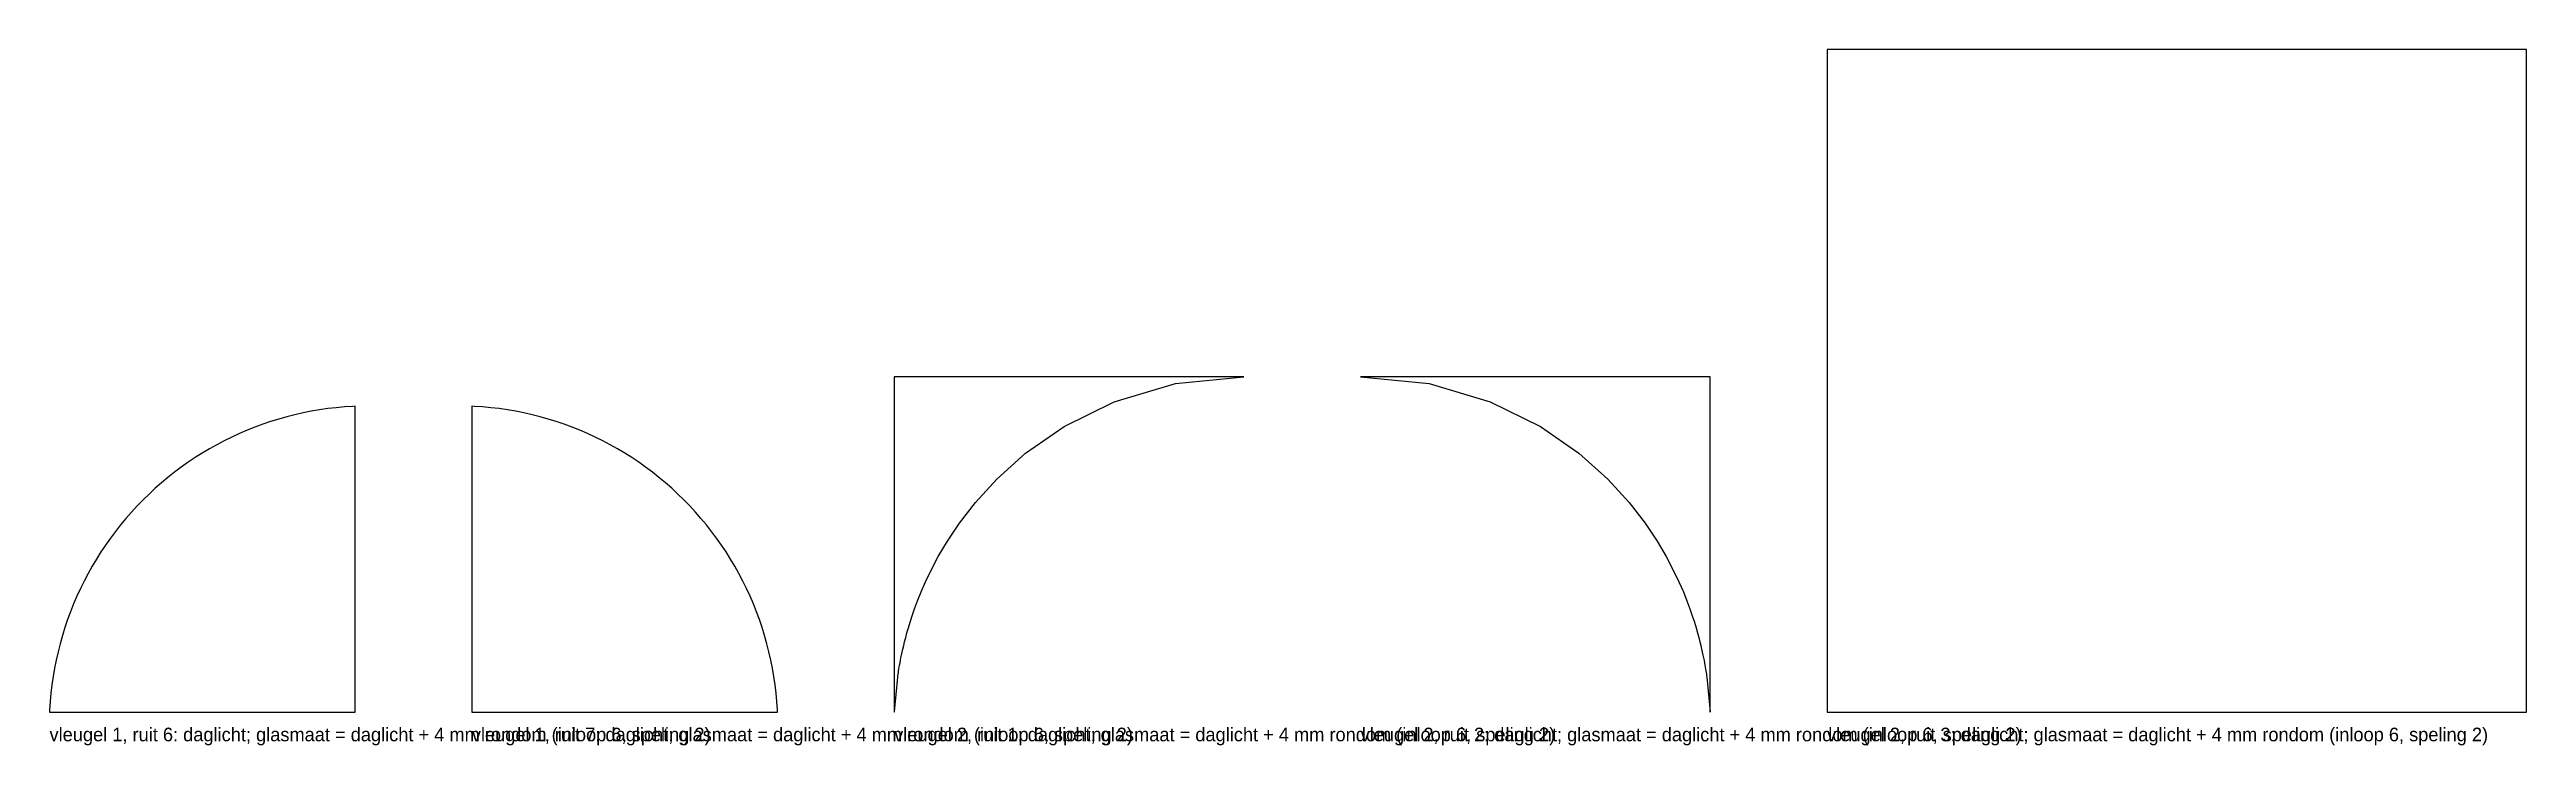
# Model space of a CAD drawing. Header units: millimetres. Extents: x 0 to 8933, y -34 to 680.
# Drawn here: x 3476 to 6022, y -34 to 680 of the extents above; entities that cross this region are included whole.
import ezdxf

# ---------------------------------------------------------------- set-up
doc = ezdxf.new("R2010")
doc.units = ezdxf.units.MM

msp = doc.modelspace()

# ---------------------------------------------------------------- texts
at = {"layer": 'TEKST'}
for s, p in [('vleugel 1, ruit 6: daglicht; glasmaat = daglicht + 4 mm rondom (inloop 6, speling 2)', (3476, -30)), ('vleugel 1, ruit 7: daglicht; glasmaat = daglicht + 4 mm rondom (inloop 6, speling 2)', (3910.1366, -30)), ('vleugel 2, ruit 1: daglicht; glasmaat = daglicht + 4 mm rondom (inloop 6, speling 2)', (4344.2733, -30)), ('vleugel 2, ruit 2: daglicht; glasmaat = daglicht + 4 mm rondom (inloop 6, speling 2)', (4823.7733, -30)), ('vleugel 2, ruit 3: daglicht; glasmaat = daglicht + 4 mm rondom (inloop 6, speling 2)', (5303.2733, -30))]:
    msp.add_text(s, height=14, dxfattribs=at).set_placement(p)

# ---------------------------------------------------------------- linework, layer by layer
at = {"layer": 'DAGLICHT'}
for p, q in [((6022.2733, 680.5), (5303.2733, 680.5)), ((5303.2733, 680.5), (5303.2733, 0)), ((6022.2733, 0), (6022.2733, 680.5)), ((4703.7733, 344.5), (4344.2733, 344.5)), ((4344.2733, 344.5), (4344.2733, 0)), ((4570.4182, 318.8513), (4633.3637, 337.5376)), ((4633.3637, 337.5376), (4703.7733, 344.5)), ((4823.7733, 344.5), (4894.1828, 337.5376)), ((5183.2733, 344.5), (4823.7733, 344.5)), ((4894.1828, 337.5376), (4957.1283, 318.8513)), ((5183.2733, 0), (5183.2733, 344.5)), ((3736.6297, 307.2996), (3728.2164, 305.3959)), ((3745.09, 308.9825), (3736.6297, 307.2996)), ((3753.5915, 310.4433), (3745.09, 308.9825)), ((3762.1282, 311.6811), (3753.5915, 310.4433)), ((3770.6945, 312.695), (3762.1282, 311.6811)), ((3779.2844, 313.4843), (3770.6945, 312.695)), ((3787.8919, 314.0484), (3779.2844, 313.4843)), ((3790.1366, 314.1366), (3787.8919, 314.0484)), ((3790.1366, 0), (3790.1366, 314.1366)), ((3912.3813, 314.0484), (3910.1366, 314.1366)), ((3910.1366, 314.1366), (3910.1366, 0)), ((3920.9889, 313.4843), (3912.3813, 314.0484)), ((3929.5788, 312.695), (3920.9889, 313.4843)), ((3938.145, 311.6811), (3929.5788, 312.695)), ((3946.6818, 310.4433), (3938.145, 311.6811)), ((3955.1832, 308.9825), (3946.6818, 310.4433)), ((3963.6435, 307.2996), (3955.1832, 308.9825)), ((3972.0569, 305.3959), (3963.6435, 307.2996)), ((4519.001, 293.382), (4570.4182, 318.8513)), ((4957.1283, 318.8513), (5008.5455, 293.382)), ((3663.2832, 282.4019), (3655.5468, 278.5866)), ((3671.1169, 286.0132), (3663.2832, 282.4019)), ((3679.0424, 289.4183), (3671.1169, 286.0132)), ((3687.0544, 292.6148), (3679.0424, 289.4183)), ((3695.1473, 295.6004), (3687.0544, 292.6148)), ((3703.3155, 298.3731), (3695.1473, 295.6004)), ((3711.5536, 300.9311), (3703.3155, 298.3731)), ((3719.8558, 303.2726), (3711.5536, 300.9311)), ((3728.2164, 305.3959), (3719.8558, 303.2726)), ((3980.4175, 303.2726), (3972.0569, 305.3959)), ((3988.7197, 300.9311), (3980.4175, 303.2726)), ((3996.9577, 298.3731), (3988.7197, 300.9311)), ((4005.126, 295.6004), (3996.9577, 298.3731)), ((4013.2189, 292.6148), (4005.126, 295.6004)), ((4021.2308, 289.4183), (4013.2189, 292.6148)), ((4029.1564, 286.0132), (4021.2308, 289.4183)), ((4036.99, 282.4019), (4029.1564, 286.0132)), ((4044.7265, 278.5866), (4036.99, 282.4019)), ((4479.3857, 265.8745), (4519.001, 293.382)), ((5008.5455, 293.382), (5048.1608, 265.8745)), ((3618.5058, 256.5496), (3611.4614, 251.5711)), ((3625.6781, 261.342), (3618.5058, 256.5496)), ((3632.9733, 265.9449), (3625.6781, 261.342)), ((3640.3866, 270.3554), (3632.9733, 265.9449)), ((3647.9128, 274.5702), (3640.3866, 270.3554)), ((3655.5468, 278.5866), (3647.9128, 274.5702)), ((4052.3604, 274.5702), (4044.7265, 278.5866)), ((4059.8866, 270.3554), (4052.3604, 274.5702)), ((4067.2999, 265.9449), (4059.8866, 270.3554)), ((4074.5952, 261.342), (4067.2999, 265.9449)), ((4081.7675, 256.5496), (4074.5952, 261.342)), ((4088.8119, 251.5711), (4081.7675, 256.5496)), ((4449.7451, 239.3815), (4479.3857, 265.8745)), ((5048.1608, 265.8745), (5077.8014, 239.3815)), ((3584.6581, 229.8662), (3578.3238, 224.0109)), ((3591.1435, 235.5538), (3584.6581, 229.8662)), ((3597.7756, 241.0696), (3591.1435, 235.5538)), ((3604.5497, 246.4099), (3597.7756, 241.0696)), ((3611.4614, 251.5711), (3604.5497, 246.4099)), ((4095.7235, 246.4099), (4088.8119, 251.5711)), ((4102.4977, 241.0696), (4095.7235, 246.4099)), ((4109.1298, 235.5538), (4102.4977, 241.0696)), ((4115.6152, 229.8662), (4109.1298, 235.5538)), ((4121.9495, 224.0109), (4115.6152, 229.8662)), ((4427.7551, 215.335), (4449.7451, 239.3815)), ((5077.8014, 239.3815), (5099.7914, 215.335)), ((3560.2704, 205.4785), (3554.5829, 198.9931)), ((3566.1258, 211.8128), (3560.2704, 205.4785)), ((3572.1449, 217.9917), (3566.1258, 211.8128)), ((3578.3238, 224.0109), (3572.1449, 217.9917)), ((4128.1283, 217.9917), (4121.9495, 224.0109)), ((4134.1475, 211.8128), (4128.1283, 217.9917)), ((4140.0028, 205.4785), (4134.1475, 211.8128)), ((4145.6904, 198.9931), (4140.0028, 205.4785)), ((4411.3735, 194.1474), (4427.7551, 215.335)), ((5099.7914, 215.335), (5116.173, 194.1474)), ((3538.5655, 178.6752), (3533.587, 171.6309)), ((3543.7267, 185.5869), (3538.5655, 178.6752)), ((3549.067, 192.3611), (3543.7267, 185.5869)), ((3554.5829, 198.9931), (3549.067, 192.3611)), ((4151.2062, 192.3611), (4145.6904, 198.9931)), ((4156.5466, 185.5869), (4151.2062, 192.3611)), ((4161.7077, 178.6752), (4156.5466, 185.5869)), ((4166.6862, 171.6309), (4161.7077, 178.6752)), ((4399.037, 175.7251), (4411.3735, 194.1474)), ((5116.173, 194.1474), (5128.5095, 175.7251)), ((3524.1917, 157.1633), (3519.7813, 149.75)), ((3528.7947, 164.4586), (3524.1917, 157.1633)), ((3533.587, 171.6309), (3528.7947, 164.4586)), ((4171.4786, 164.4586), (4166.6862, 171.6309)), ((4176.0816, 157.1633), (4171.4786, 164.4586)), ((4180.492, 149.75), (4176.0816, 157.1633)), ((4382.3161, 145.9521), (4389.6168, 159.7741)), ((4389.6168, 159.7741), (4399.037, 175.7251)), ((5128.5095, 175.7251), (5137.9297, 159.7741)), ((5137.9297, 159.7741), (5145.2304, 145.9521)), ((3511.55, 134.5899), (3507.7348, 126.8534)), ((3515.5664, 142.2238), (3511.55, 134.5899)), ((3519.7813, 149.75), (3515.5664, 142.2238)), ((4184.7069, 142.2238), (4180.492, 149.75)), ((4188.7233, 134.5899), (4184.7069, 142.2238)), ((4192.5385, 126.8534), (4188.7233, 134.5899)), ((4371.9954, 123.433), (4376.5745, 133.9336)), ((4376.5745, 133.9336), (4382.3161, 145.9521)), ((5145.2304, 145.9521), (5150.972, 133.9336)), ((5150.972, 133.9336), (5155.5511, 123.433)), ((3497.5219, 103.0822), (3494.5363, 94.9894)), ((3500.7183, 111.0942), (3497.5219, 103.0822)), ((3504.1234, 119.0197), (3500.7183, 111.0942)), ((3507.7348, 126.8534), (3504.1234, 119.0197)), ((4196.1499, 119.0197), (4192.5385, 126.8534)), ((4199.5549, 111.0942), (4196.1499, 119.0197)), ((4202.7514, 103.0822), (4199.5549, 111.0942)), ((4205.737, 94.9894), (4202.7514, 103.0822)), ((4362.7691, 98.8262), (4365.2703, 106.062)), ((4365.2703, 106.062), (4368.2957, 114.2093)), ((4368.2957, 114.2093), (4371.9954, 123.433)), ((5155.5511, 123.433), (5159.2508, 114.2093)), ((5159.2508, 114.2093), (5162.2762, 106.062)), ((5162.2762, 106.062), (5164.7774, 98.8262)), ((3489.2055, 78.5831), (3486.8641, 70.2809)), ((3491.7635, 86.8211), (3489.2055, 78.5831)), ((3494.5363, 94.9894), (3491.7635, 86.8211)), ((4208.5097, 86.8211), (4205.737, 94.9894)), ((4211.0677, 78.5831), (4208.5097, 86.8211)), ((4213.4092, 70.2809), (4211.0677, 78.5831)), ((4355.0356, 72.3057), (4356.1413, 76.6093)), ((4356.1413, 76.6093), (4357.4231, 81.3422)), ((4357.4231, 81.3422), (4358.9196, 86.5686)), ((4358.9196, 86.5686), (4360.6802, 92.3657)), ((4360.6802, 92.3657), (4362.7691, 98.8262)), ((5164.7774, 98.8262), (5166.8663, 92.3657)), ((5166.8663, 92.3657), (5168.6269, 86.5686)), ((5168.6269, 86.5686), (5170.1234, 81.3422)), ((5170.1234, 81.3422), (5171.4052, 76.6093)), ((5171.4052, 76.6093), (5172.5109, 72.3057)), ((3482.837, 53.5069), (3481.1541, 45.0466)), ((3484.7407, 61.9202), (3482.837, 53.5069)), ((3486.8641, 70.2809), (3484.7407, 61.9202)), ((4215.5325, 61.9202), (4213.4092, 70.2809)), ((4217.4363, 53.5069), (4215.5325, 61.9202)), ((4219.1191, 45.0466), (4217.4363, 53.5069)), ((4350.2997, 50.5491), (4350.7595, 52.9817)), ((4350.7595, 52.9817), (4351.2734, 55.598)), ((4351.2734, 55.598), (4351.8502, 58.4193)), ((4351.8502, 58.4193), (4352.5004, 61.4699)), ((4352.5004, 61.4699), (4353.237, 64.7781)), ((4353.237, 64.7781), (4354.0755, 68.3772)), ((4354.0755, 68.3772), (4355.0356, 72.3057)), ((5172.5109, 72.3057), (5173.471, 68.3772)), ((5173.471, 68.3772), (5174.3096, 64.7781)), ((5174.3096, 64.7781), (5175.0461, 61.4699)), ((5175.0461, 61.4699), (5175.6963, 58.4193)), ((5175.6963, 58.4193), (5176.2731, 55.598)), ((5176.2731, 55.598), (5176.787, 52.9817)), ((5176.787, 52.9817), (5177.2468, 50.5491)), ((3478.4555, 28.0084), (3477.4417, 19.4421)), ((3479.6933, 36.5452), (3478.4555, 28.0084)), ((3481.1541, 45.0466), (3479.6933, 36.5452)), ((4220.5799, 36.5452), (4219.1191, 45.0466)), ((4221.8177, 28.0084), (4220.5799, 36.5452)), ((4222.8316, 19.4421), (4221.8177, 28.0084)), ((4344.591, 0.1127), (4347.8963, 35.9103)), ((4347.8963, 35.9103), (4348.1091, 37.3763)), ((4348.1091, 37.3763), (4348.3411, 38.9283)), ((4348.3411, 38.9283), (4348.5947, 40.5738)), ((4348.5947, 40.5738), (4348.8726, 42.3217)), ((4348.8726, 42.3217), (4349.178, 44.1814)), ((4349.178, 44.1814), (4349.5146, 46.164)), ((4349.5146, 46.164), (4349.8868, 48.2819)), ((4349.8868, 48.2819), (4350.2997, 50.5491)), ((5177.2468, 50.5491), (5177.6597, 48.2819)), ((5177.6597, 48.2819), (5178.0319, 46.164)), ((5178.0319, 46.164), (5178.3685, 44.1814)), ((5178.3685, 44.1814), (5178.6739, 42.3217)), ((5178.6739, 42.3217), (5178.9518, 40.5738)), ((5178.9518, 40.5738), (5179.2054, 38.9283)), ((5179.2054, 38.9283), (5179.4374, 37.3763)), ((5179.4374, 37.3763), (5179.6502, 35.9103)), ((5179.6502, 35.9103), (5182.9555, 0.1127)), ((3476.0882, 2.2447), (3476, 0)), ((3476, 0), (3790.1366, 0)), ((3476.6524, 10.8523), (3476.0882, 2.2447)), ((3477.4417, 19.4421), (3476.6524, 10.8523)), ((3910.1366, 0), (4224.2733, 0)), ((4223.6209, 10.8523), (4222.8316, 19.4421)), ((4224.1851, 2.2447), (4223.6209, 10.8523)), ((4224.2733, 0), (4224.1851, 2.2447)), ((4344.2733, 0), (4344.591, 0.1127)), ((5182.9555, 0.1127), (5183.2733, 0)), ((5303.2733, 0), (6022.2733, 0))]:
    msp.add_line(p, q, dxfattribs=at)

msp.set_redraw_order([(e.dxf.handle, doc.entitydb.next_handle()) for e in msp.query("TEXT MTEXT ATTDEF DIMENSION ARC_DIMENSION")])  # texts and dimensions are drawn at this point

doc.saveas('drawing.dxf')
